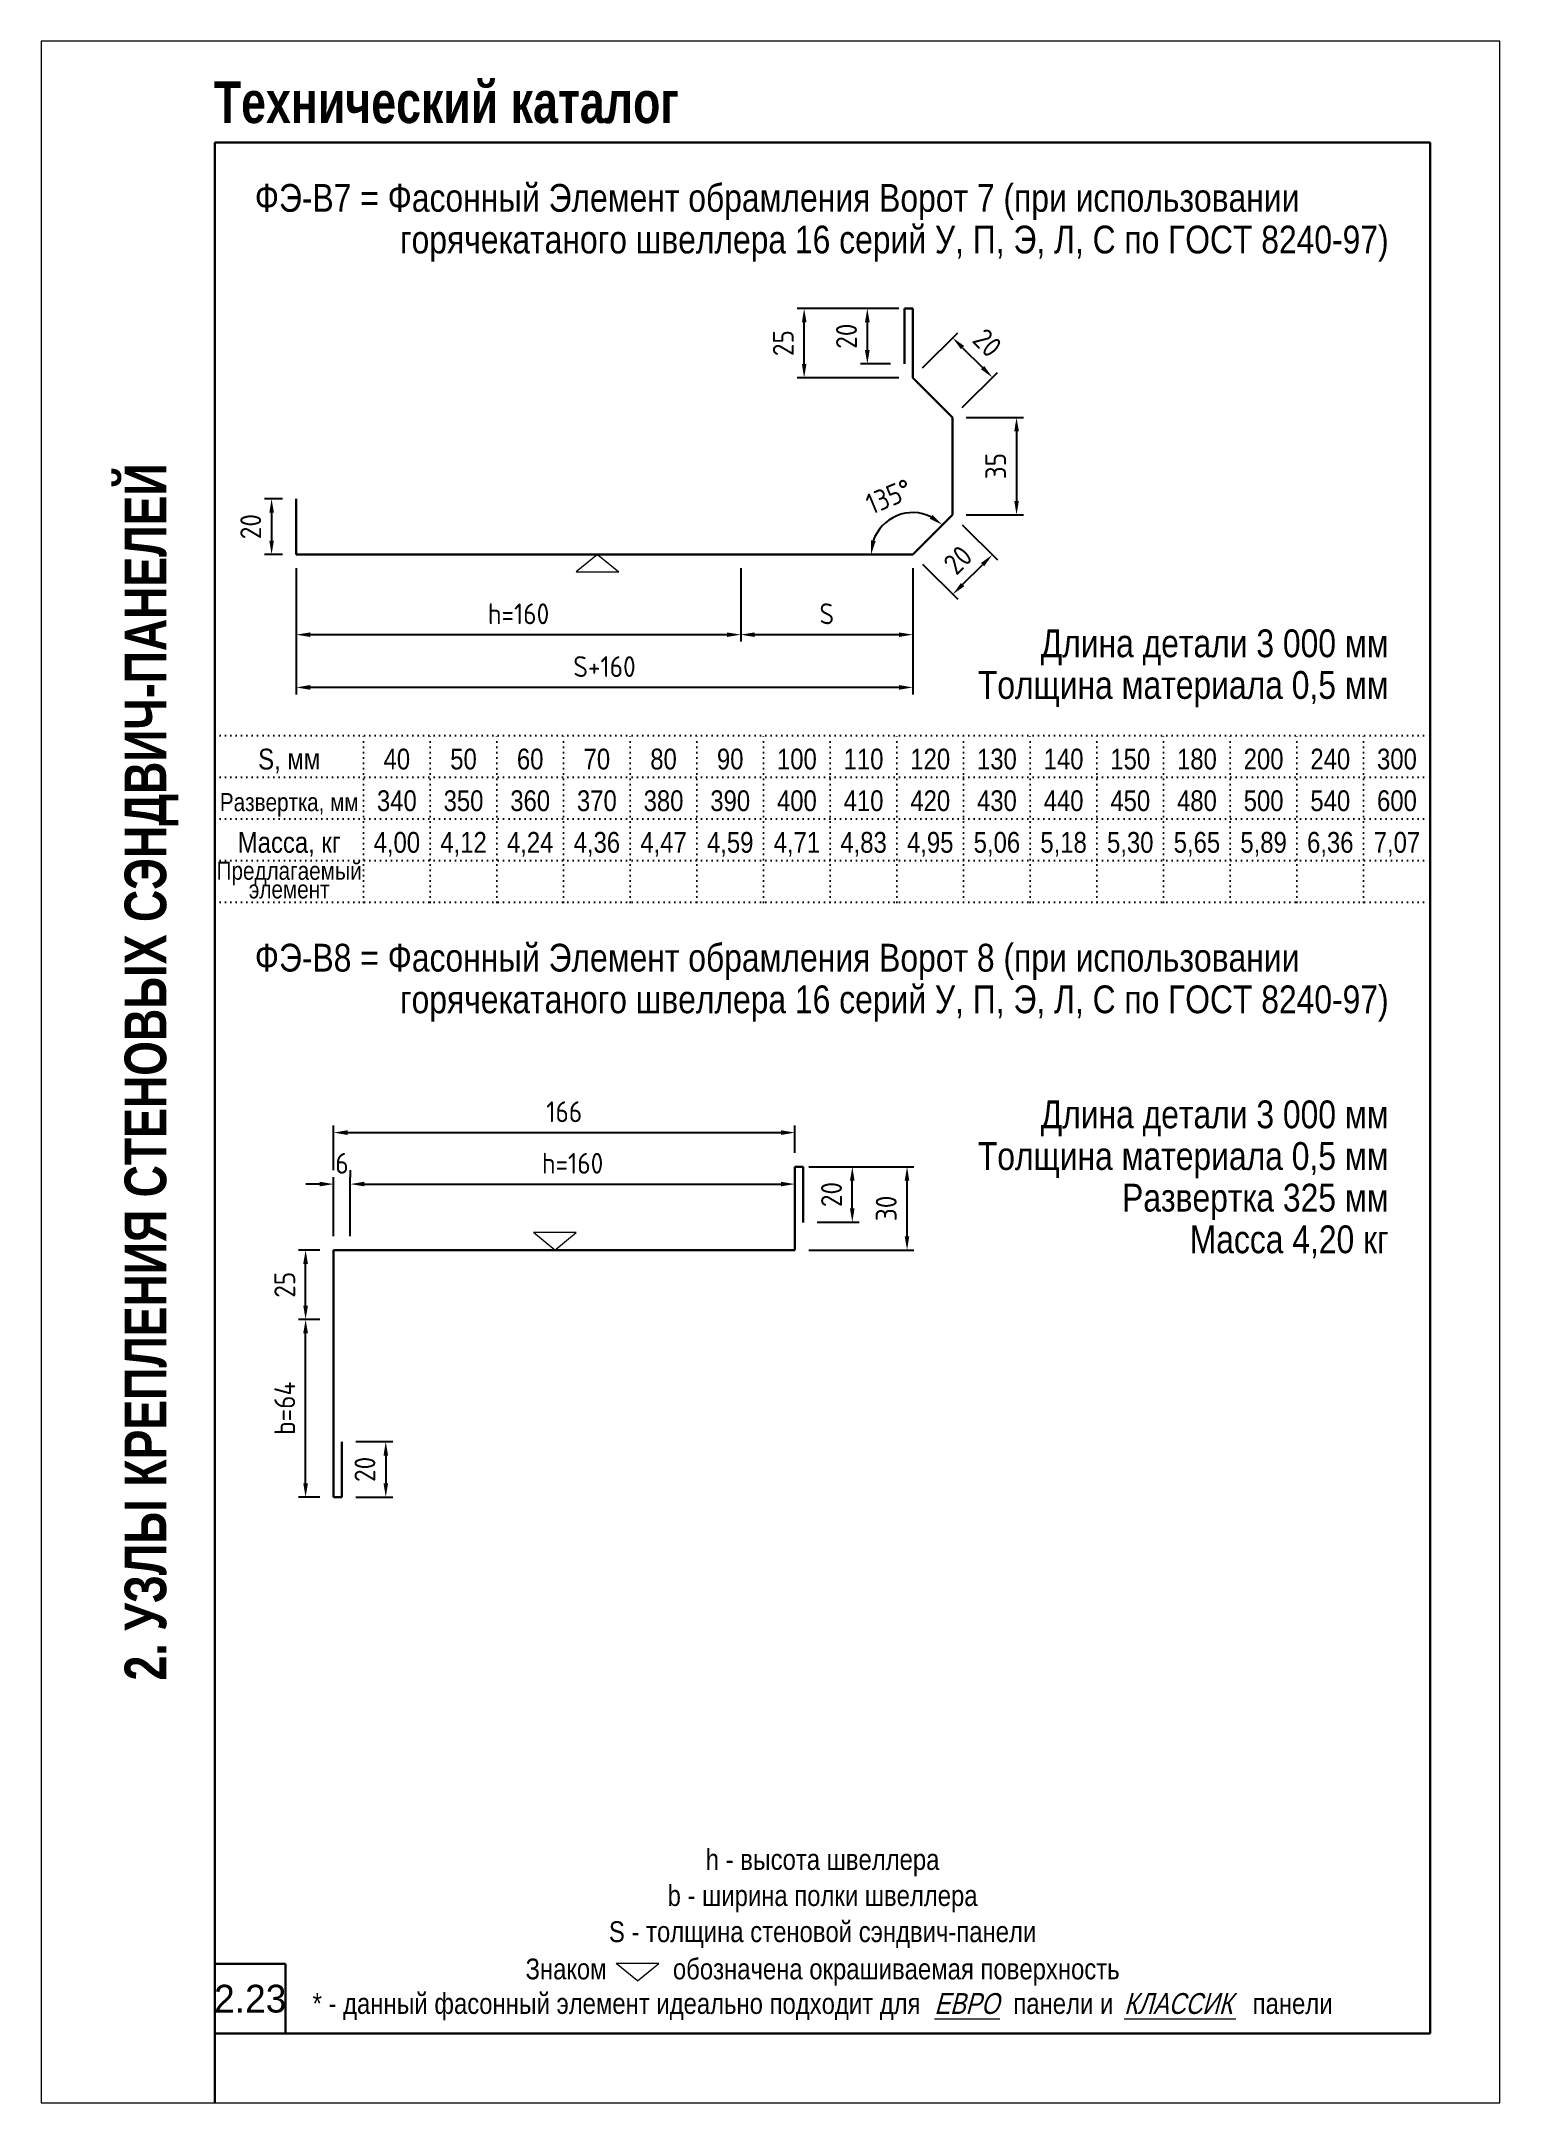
# Model space of a CAD drawing. Extents: x 5821 to 16321, y -13531 to 5774.
# Drawn here: x 7921 to 8971, y -166 to 1319 of the extents above; entities that cross this region are included whole.
import ezdxf
from ezdxf.enums import TextEntityAlignment as Align

# ---------------------------------------------------------------- set-up
doc = ezdxf.new("R2010")
doc.units = 0
doc.header["$LTSCALE"] = 3
doc.linetypes.add('DOT2', pattern=[0.125, 0, -0.125])
doc.layers.get('0').update_dxf_attribs({"linetype": 'CONTINUOUS', "lineweight": 30})
doc.layers.get('DEFPOINTS').update_dxf_attribs({"linetype": 'CONTINUOUS'})
for name, color, linetype, lineweight in [('Logo', 1, 'CONTINUOUS', 9), ('new_fill', 8, 'CONTINUOUS', 13), ('RAZMER', 7, 'CONTINUOUS', 9), ('Нащельники', 1, 'CONTINUOUS', 30)]:
    doc.layers.add(name, color=color, linetype=linetype, lineweight=lineweight)
doc.layers.add('Punktir', color=7, linetype='CONTINUOUS')
doc.styles.add('LOGO', font='HATTEN.TTF')
doc.styles.add('ROMANS', font='romans.shx', dxfattribs={"width": 0.85})
doc.styles.add('style1', font='ARIALN.TTF')
doc.styles.add('style2', font='impact.TTF')
doc.styles.add('курсив', font='ARIAL.TTF', dxfattribs={"width": 0.8, "oblique": 15})
doc.dimstyles.new('2.5', dxfattribs={"dimscale": 5, "dimtxt": 3, "dimasz": 2, "dimexe": 1, "dimexo": 2, "dimgap": 0, "dimtad": 0, "dimdec": 0, "dimlfac": 0.5, "dimzin": 9, "dimdsep": 46, "dimtxsty": 'ROMANS', "dimcen": -3, "dimdle": 1, "dimclrd": 256, "dimclre": 256, "dimclrt": 256, "dimadec": 0, "dimazin": 0, "dimtfac": 1, "dimtdec": 0, "dimtofl": 0, "dimtmove": 2, "dimatfit": 3, "dimfxl": 0, "dimtvp": 1, "dimtolj": 1, "dimtzin": 9, "dimarcsym": 0})

msp = doc.modelspace()

# ---------------------------------------------------------------- texts
at = {"style": 'style1'}
for s, p in [('ФЭ-В7 = Фасонный Элемент обрамления Ворот 7 (при использовании', (8074.85, 1195.91)), ('ФЭ-В8 = Фасонный Элемент обрамления Ворот 8 (при использовании', (8074.85, 648.6))]:
    msp.add_text(s, height=20, dxfattribs=at).set_placement(p)
for s, p in [('горячекатаного швеллера 16 серий У, П, Э, Л, С по ГОСТ 8240-97)', (8891.09, 1165.91)), ('Длина детали 3 000 мм', (8891.09, 875.07)), ('Толщина материала 0,5 мм', (8891.09, 845.06)), ('горячекатаного швеллера 16 серий У, П, Э, Л, С по ГОСТ 8240-97)', (8891.09, 618.6)), ('Длина детали 3 000 мм', (8891.09, 535.75)), ('Толщина материала 0,5 мм', (8891.09, 505.73)), ('Развертка 325 мм', (8891.09, 475.73)), ('Масса 4,20 кг', (8891.09, 445.73))]:
    msp.add_text(s, height=20, dxfattribs=at).set_placement(p, align=Align.RIGHT)
for s, height, p in [('S, мм', 15, (8099.59, 794.17)), ('40', 15, (8177.09, 794.17)), ('50', 15, (8225.09, 794.17)), ('60', 15, (8273.09, 794.17)), ('70', 15, (8321.09, 794.17)), ('80', 15, (8369.09, 794.17)), ('90', 15, (8417.09, 794.17)), ('100', 15, (8465.09, 794.17)), ('110', 15, (8513.09, 794.17)), ('120', 15, (8561.09, 794.17)), ('130', 15, (8609.09, 794.17)), ('140', 15, (8657.09, 794.17)), ('150', 15, (8705.09, 794.17)), ('180', 15, (8753.09, 794.17)), ('200', 15, (8801.09, 794.17)), ('240', 15, (8849.09, 794.17)), ('300', 15, (8897.09, 794.17)), ('Развертка, мм', 13, (8099.59, 764.17)), ('340', 15, (8177.09, 764.17)), ('350', 15, (8225.09, 764.17)), ('360', 15, (8273.09, 764.17)), ('370', 15, (8321.09, 764.17)), ('380', 15, (8369.09, 764.17)), ('390', 15, (8417.09, 764.17)), ('400', 15, (8465.09, 764.17)), ('410', 15, (8513.09, 764.17)), ('420', 15, (8561.09, 764.17)), ('430', 15, (8609.09, 764.17)), ('440', 15, (8657.09, 764.17)), ('450', 15, (8705.09, 764.17)), ('480', 15, (8753.09, 764.17)), ('500', 15, (8801.09, 764.17)), ('540', 15, (8849.09, 764.17)), ('600', 15, (8897.09, 764.17)), ('Масса, кг', 15, (8099.59, 734.17)), ('4,00', 15, (8177.09, 734.17)), ('4,12', 15, (8225.09, 734.17)), ('4,24', 15, (8273.09, 734.17)), ('4,36', 15, (8321.09, 734.17)), ('4,47', 15, (8369.09, 734.17)), ('4,59', 15, (8417.09, 734.17)), ('4,71', 15, (8465.09, 734.17)), ('4,83', 15, (8513.09, 734.17)), ('4,95', 15, (8561.09, 734.17)), ('5,06', 15, (8609.09, 734.17)), ('5,18', 15, (8657.09, 734.17)), ('5,30', 15, (8705.09, 734.17)), ('5,65', 15, (8753.09, 734.17)), ('5,89', 15, (8801.09, 734.17)), ('6,36', 15, (8849.09, 734.17)), ('7,07', 15, (8897.09, 734.17)), ('Предлагаемый', 13, (8099.59, 714.73)), ('элемент', 13, (8099.59, 701.32)), ('h - высота швеллера', 15, (8483.59, 1.5)), ('b - ширина полки швеллера', 15, (8483.59, -24.5)), ('S - толщина стеновой сэндвич-панели', 15, (8483.59, -50.5)), ('Знаком          обозначена окрашиваемая поверхность', 15, (8483.59, -77.33)), ('* - данный фасонный элемент идеально подходит для              панели и                     панели', 15, (8483.59, -102.24))]:
    msp.add_text(s, height=height, dxfattribs=at).set_placement(p, align=Align.CENTER)
at = {"color": 1, "style": 'курсив', "oblique": 15, "width": 0.8}
for s, p in [('ЕВРО', (8587.41, -102.24)), ('КЛАССИК', (8739.7, -102.24))]:
    msp.add_text(s, height=15, dxfattribs=at).set_placement(p, align=Align.CENTER)
at = {"layer": 'new_fill', "style": 'style2'}
msp.add_text('Технический каталог', height=30, dxfattribs=at).set_placement((8045.3, 1259.81))
msp.add_text('2. УЗЛЫ КРЕПЛЕНИЯ СТЕНОВЫХ СЭНДВИЧ-ПАНЕЛЕЙ', height=30, rotation=90, dxfattribs=at).set_placement((8011.09, 576.26), align=Align.CENTER)
at = {"layer": 'new_fill', "style": 'LOGO'}
msp.add_text('2.23', height=20, dxfattribs=at).set_placement((8071.55, -91.24), align=Align.MIDDLE_CENTER)

# ---------------------------------------------------------------- blocks, each defined once
blk = doc.blocks.new('*D616')
at = {"layer": 'DEFPOINTS', "color": 0, "transparency": 16777216}
for p in [(8137.6, 310), (8137.6, 270), (8169.1, 270)]:
    blk.add_point(p, dxfattribs=at)
at = {"layer": 'RAZMER', "lineweight": -2, "transparency": 16777216}
for p, q in [((8147.6, 310), (8174.1, 310)), ((8169.1, 300), (8169.1, 280)), ((8147.6, 270), (8174.1, 270))]:
    blk.add_line(p, q, dxfattribs=at)
at = {"layer": 'RAZMER', "transparency": 16777216}
for points in [[(8167.5, 300), (8170.8, 300), (8169.1, 310)], [(8167.5, 280), (8170.8, 280), (8169.1, 270)]]:
    blk.add_solid(points, dxfattribs=at)
at = {"layer": 'RAZMER', "transparency": 16777216, "insert": (8154.1, 290), "char_height": 15, "attachment_point": 5, "rotation": 90, "style": 'ROMANS'}
blk.add_mtext('\\A1;20', dxfattribs=at)
blk = doc.blocks.new('*D617')
at = {"layer": 'DEFPOINTS', "color": 0, "transparency": 16777216}
for p in [(8111.4, 398), (8131.6, 398), (8131.6, 270)]:
    blk.add_point(p, dxfattribs=at)
at = {"layer": 'RAZMER', "lineweight": -2, "transparency": 16777216}
for p, q in [((8121.6, 398), (8106.4, 398)), ((8111.4, 280), (8111.4, 388)), ((8121.6, 270), (8106.4, 270))]:
    blk.add_line(p, q, dxfattribs=at)
at = {"layer": 'RAZMER', "transparency": 16777216}
for points in [[(8109.7, 388), (8113.1, 388), (8111.4, 398)], [(8109.7, 280), (8113.1, 280), (8111.4, 270)]]:
    blk.add_solid(points, dxfattribs=at)
at = {"layer": 'RAZMER', "transparency": 16777216, "insert": (8096.4, 334), "char_height": 15, "attachment_point": 5, "rotation": 90, "style": 'ROMANS'}
blk.add_mtext('\\A1;b=64', dxfattribs=at)
blk = doc.blocks.new('*D618')
at = {"layer": 'DEFPOINTS', "color": 0, "transparency": 16777216}
for p in [(8111.4, 448), (8131.6, 448), (8121.6, 398)]:
    blk.add_point(p, dxfattribs=at)
at = {"layer": 'RAZMER', "lineweight": -2, "transparency": 16777216}
for p, q in [((8121.6, 448), (8106.4, 448)), ((8111.4, 408), (8111.4, 438)), ((8111.6, 398), (8106.4, 398))]:
    blk.add_line(p, q, dxfattribs=at)
at = {"layer": 'RAZMER', "transparency": 16777216}
for points in [[(8109.7, 438), (8113.1, 438), (8111.4, 448)], [(8109.7, 408), (8113.1, 408), (8111.4, 398)]]:
    blk.add_solid(points, dxfattribs=at)
at = {"layer": 'RAZMER', "transparency": 16777216, "insert": (8096.4, 423), "char_height": 15, "attachment_point": 5, "rotation": 90, "style": 'ROMANS'}
blk.add_mtext('\\A1;25', dxfattribs=at)
blk = doc.blocks.new('*D619')
at = {"layer": 'DEFPOINTS', "color": 0, "transparency": 16777216}
for p in [(8463.6, 495.5), (8463.6, 478), (8143.6, 448)]:
    blk.add_point(p, dxfattribs=at)
at = {"layer": 'RAZMER', "lineweight": -2, "transparency": 16777216}
for p, q in [((8143.6, 458), (8143.6, 500.5)), ((8153.6, 495.5), (8453.6, 495.5)), ((8463.6, 488), (8463.6, 500.5))]:
    blk.add_line(p, q, dxfattribs=at)
at = {"layer": 'RAZMER', "transparency": 16777216}
for points in [[(8153.6, 497.2), (8153.6, 493.9), (8143.6, 495.5)], [(8453.6, 497.2), (8453.6, 493.9), (8463.6, 495.5)]]:
    blk.add_solid(points, dxfattribs=at)
at = {"layer": 'RAZMER', "transparency": 16777216, "insert": (8303.6, 510.5), "char_height": 15, "attachment_point": 5, "style": 'ROMANS'}
blk.add_mtext('\\A1;h=160', dxfattribs=at)
blk = doc.blocks.new('*D620')
at = {"layer": 'DEFPOINTS', "color": 0, "transparency": 16777216}
for p in [(8463.6, 508), (8544.4, 508), (8463.6, 448)]:
    blk.add_point(p, dxfattribs=at)
at = {"layer": 'RAZMER', "lineweight": -2, "transparency": 16777216}
for p, q in [((8473.6, 508), (8549.4, 508)), ((8544.4, 458), (8544.4, 498)), ((8473.6, 448), (8549.4, 448))]:
    blk.add_line(p, q, dxfattribs=at)
at = {"layer": 'RAZMER', "transparency": 16777216}
for points in [[(8542.7, 498), (8546, 498), (8544.4, 508)], [(8542.7, 458), (8546, 458), (8544.4, 448)]]:
    blk.add_solid(points, dxfattribs=at)
at = {"layer": 'RAZMER', "transparency": 16777216, "insert": (8529.4, 478), "char_height": 15, "attachment_point": 5, "rotation": 90, "style": 'ROMANS'}
blk.add_mtext('\\A1;30', dxfattribs=at)
blk = doc.blocks.new('*D621')
at = {"layer": 'DEFPOINTS', "color": 0, "transparency": 16777216}
for p in [(8469.6, 508), (8505, 508), (8469.6, 468)]:
    blk.add_point(p, dxfattribs=at)
at = {"layer": 'RAZMER', "lineweight": -2, "transparency": 16777216}
for p, q in [((8479.6, 508), (8510, 508)), ((8505, 478), (8505, 498)), ((8479.6, 468), (8510, 468))]:
    blk.add_line(p, q, dxfattribs=at)
at = {"layer": 'RAZMER', "transparency": 16777216}
for points in [[(8503.3, 498), (8506.6, 498), (8505, 508)], [(8503.3, 478), (8506.6, 478), (8505, 468)]]:
    blk.add_solid(points, dxfattribs=at)
at = {"layer": 'RAZMER', "transparency": 16777216, "insert": (8490, 488), "char_height": 15, "attachment_point": 5, "rotation": 90, "style": 'ROMANS'}
blk.add_mtext('\\A1;20', dxfattribs=at)
blk = doc.blocks.new('*D622')
at = {"layer": 'DEFPOINTS', "color": 0, "transparency": 16777216}
for p in [(8143.6, 495.5), (8143.6, 495.5), (8131.6, 448)]:
    blk.add_point(p, dxfattribs=at)
at = {"layer": 'RAZMER', "lineweight": -2, "transparency": 16777216}
for p, q in [((8143.6, 505.5), (8143.6, 500.5)), ((8121.6, 495.5), (8111.6, 495.5)), ((8131.6, 458), (8131.6, 500.5)), ((8153.6, 495.5), (8163.6, 495.5))]:
    blk.add_line(p, q, dxfattribs=at)
at = {"layer": 'RAZMER', "transparency": 16777216}
for points in [[(8121.6, 497.2), (8121.6, 493.9), (8131.6, 495.5)], [(8153.6, 497.2), (8153.6, 493.9), (8143.6, 495.5)]]:
    blk.add_solid(points, dxfattribs=at)
at = {"layer": 'RAZMER', "transparency": 16777216, "insert": (8137.6, 510.5), "char_height": 15, "attachment_point": 5, "style": 'ROMANS'}
blk.add_mtext('\\A1;6', dxfattribs=at)
blk = doc.blocks.new('*D623')
at = {"layer": 'DEFPOINTS', "color": 0, "transparency": 16777216}
for p in [(8463.6, 532.6), (8463.6, 508), (8131.6, 495.5)]:
    blk.add_point(p, dxfattribs=at)
at = {"layer": 'RAZMER', "lineweight": -2, "transparency": 16777216}
for p, q in [((8131.6, 505.5), (8131.6, 537.6)), ((8463.6, 518), (8463.6, 537.6)), ((8141.6, 532.6), (8453.6, 532.6))]:
    blk.add_line(p, q, dxfattribs=at)
at = {"layer": 'RAZMER', "transparency": 16777216}
for points in [[(8141.6, 534.3), (8141.6, 530.9), (8131.6, 532.6)], [(8453.6, 534.3), (8453.6, 530.9), (8463.6, 532.6)]]:
    blk.add_solid(points, dxfattribs=at)
at = {"layer": 'RAZMER', "transparency": 16777216, "insert": (8297.6, 547.6), "char_height": 15, "attachment_point": 5, "style": 'ROMANS'}
blk.add_mtext('\\A1;166', dxfattribs=at)
blk = doc.blocks.new('*D624')
at = {"layer": 'DEFPOINTS', "color": 0, "transparency": 16777216}
for p in [(8104.7, 989.1), (8086.9, 949.1), (8104.7, 949.1)]:
    blk.add_point(p, dxfattribs=at)
at = {"layer": 'RAZMER', "lineweight": -2, "transparency": 16777216}
for p, q in [((8094.7, 989.1), (8081.9, 989.1)), ((8086.9, 979.1), (8086.9, 959.1)), ((8094.7, 949.1), (8081.9, 949.1))]:
    blk.add_line(p, q, dxfattribs=at)
at = {"layer": 'RAZMER', "transparency": 16777216}
for points in [[(8085.3, 979.1), (8088.6, 979.1), (8086.9, 989.1)], [(8085.3, 959.1), (8088.6, 959.1), (8086.9, 949.1)]]:
    blk.add_solid(points, dxfattribs=at)
at = {"layer": 'RAZMER', "transparency": 16777216, "insert": (8071.9, 969.1), "char_height": 15, "attachment_point": 5, "rotation": 90, "style": 'ROMANS'}
blk.add_mtext('\\A1;20', dxfattribs=at)
blk = doc.blocks.new('*D630')
at = {"layer": 'DEFPOINTS', "color": 0, "transparency": 16777216}
for p in [(8104.7, 949.1), (8424.7, 949.1), (8424.7, 891.3)]:
    blk.add_point(p, dxfattribs=at)
at = {"layer": 'RAZMER', "lineweight": -2, "transparency": 16777216}
for p, q in [((8104.7, 939.1), (8104.7, 886.3)), ((8424.7, 939.1), (8424.7, 886.3)), ((8114.7, 891.3), (8414.7, 891.3))]:
    blk.add_line(p, q, dxfattribs=at)
at = {"layer": 'RAZMER', "transparency": 16777216}
for points in [[(8114.7, 892.9), (8114.7, 889.6), (8104.7, 891.3)], [(8414.7, 892.9), (8414.7, 889.6), (8424.7, 891.3)]]:
    blk.add_solid(points, dxfattribs=at)
at = {"layer": 'RAZMER', "transparency": 16777216, "insert": (8264.7, 906.3), "char_height": 15, "attachment_point": 5, "style": 'ROMANS'}
blk.add_mtext('\\A1;h=160', dxfattribs=at)
blk = doc.blocks.new('*D625')
at = {"layer": 'DEFPOINTS', "color": 0, "transparency": 16777216}
for p in [(8577, 977.6), (8548.5, 949.1), (8605.8, 948.8)]:
    blk.add_point(p, dxfattribs=at)
at = {"layer": 'RAZMER', "lineweight": -2, "transparency": 16777216}
for p, q in [((8584.1, 970.5), (8609.4, 945.2)), ((8555.6, 942), (8580.9, 916.8)), ((8584.4, 927.4), (8598.7, 941.7))]:
    blk.add_line(p, q, dxfattribs=at)
at = {"layer": 'RAZMER', "transparency": 16777216}
for points in [[(8597.6, 942.9), (8599.9, 940.5), (8605.8, 948.8)], [(8583.2, 928.5), (8585.6, 926.2), (8577.3, 920.3)]]:
    blk.add_solid(points, dxfattribs=at)
at = {"layer": 'RAZMER', "transparency": 16777216, "insert": (8581, 945.1), "char_height": 15, "attachment_point": 5, "rotation": 44.9864, "style": 'ROMANS'}
blk.add_mtext('\\A1;20', dxfattribs=at)
blk = doc.blocks.new('*D626')
at = {"layer": 'DEFPOINTS', "color": 0, "transparency": 16777216}
for p in [(8577, 1047.8), (8577, 977.6), (8623.2, 977.6)]:
    blk.add_point(p, dxfattribs=at)
at = {"layer": 'RAZMER', "lineweight": -2, "transparency": 16777216}
for p, q in [((8587, 1047.8), (8628.2, 1047.8)), ((8623.2, 1037.8), (8623.2, 987.6)), ((8587, 977.6), (8628.2, 977.6))]:
    blk.add_line(p, q, dxfattribs=at)
at = {"layer": 'RAZMER', "transparency": 16777216}
for points in [[(8621.6, 1037.8), (8624.9, 1037.8), (8623.2, 1047.8)], [(8621.6, 987.6), (8624.9, 987.6), (8623.2, 977.6)]]:
    blk.add_solid(points, dxfattribs=at)
at = {"layer": 'RAZMER', "transparency": 16777216, "insert": (8608.2, 1012.7), "char_height": 15, "attachment_point": 5, "rotation": 90, "style": 'ROMANS'}
blk.add_mtext('\\A1;35', dxfattribs=at)
blk = doc.blocks.new('*D627')
at = {"layer": 'DEFPOINTS', "color": 0, "transparency": 16777216}
for p in [(8542.5, 1126.3), (8515.8, 1086.3), (8542.5, 1086.3)]:
    blk.add_point(p, dxfattribs=at)
at = {"layer": 'RAZMER', "lineweight": -2, "transparency": 16777216}
for p, q in [((8532.5, 1126.3), (8510.8, 1126.3)), ((8515.8, 1116.3), (8515.8, 1096.3)), ((8532.5, 1086.3), (8510.8, 1086.3))]:
    blk.add_line(p, q, dxfattribs=at)
at = {"layer": 'RAZMER', "transparency": 16777216}
for points in [[(8514.1, 1116.3), (8517.5, 1116.3), (8515.8, 1126.3)], [(8514.1, 1096.3), (8517.5, 1096.3), (8515.8, 1086.3)]]:
    blk.add_solid(points, dxfattribs=at)
at = {"layer": 'RAZMER', "transparency": 16777216, "insert": (8500.8, 1106.3), "char_height": 15, "attachment_point": 5, "rotation": 90, "style": 'ROMANS'}
blk.add_mtext('\\A1;20', dxfattribs=at)
blk = doc.blocks.new('*D628')
at = {"layer": 'DEFPOINTS', "color": 0, "transparency": 16777216}
for p in [(8424.7, 949.1), (8548.5, 949.1), (8548.5, 891.3)]:
    blk.add_point(p, dxfattribs=at)
at = {"layer": 'RAZMER', "lineweight": -2, "transparency": 16777216}
for p, q in [((8424.7, 939.1), (8424.7, 886.3)), ((8548.5, 939.1), (8548.5, 886.3)), ((8434.7, 891.3), (8538.5, 891.3))]:
    blk.add_line(p, q, dxfattribs=at)
at = {"layer": 'RAZMER', "transparency": 16777216}
for points in [[(8434.7, 892.9), (8434.7, 889.6), (8424.7, 891.3)], [(8538.5, 892.9), (8538.5, 889.6), (8548.5, 891.3)]]:
    blk.add_solid(points, dxfattribs=at)
at = {"layer": 'RAZMER', "transparency": 16777216, "insert": (8486.6, 906.3), "char_height": 15, "attachment_point": 5, "style": 'ROMANS'}
blk.add_mtext('\\A1;S', dxfattribs=at)
blk = doc.blocks.new('*D631')
at = {"layer": 'DEFPOINTS', "color": 0, "transparency": 16777216}
for p in [(8104.7, 949.1), (8548.5, 949.1), (8104.7, 853.3)]:
    blk.add_point(p, dxfattribs=at)
at = {"layer": 'RAZMER', "lineweight": -2, "transparency": 16777216}
for p, q in [((8104.7, 939.1), (8104.7, 848.3)), ((8548.5, 939.1), (8548.5, 848.3)), ((8538.5, 853.3), (8114.7, 853.3))]:
    blk.add_line(p, q, dxfattribs=at)
at = {"layer": 'RAZMER', "transparency": 16777216}
for points in [[(8114.7, 855), (8114.7, 851.6), (8104.7, 853.3)], [(8538.5, 855), (8538.5, 851.6), (8548.5, 853.3)]]:
    blk.add_solid(points, dxfattribs=at)
at = {"layer": 'RAZMER', "transparency": 16777216, "insert": (8326.6, 868.3), "char_height": 15, "attachment_point": 5, "style": 'ROMANS'}
blk.add_mtext('\\A1;S+160', dxfattribs=at)
blk = doc.blocks.new('*D629')
at = {"layer": 'DEFPOINTS', "color": 0, "transparency": 16777216}
for p in [(8548.5, 1076.3), (8605.8, 1076.6), (8577, 1047.8)]:
    blk.add_point(p, dxfattribs=at)
at = {"layer": 'RAZMER', "lineweight": -2, "transparency": 16777216}
for p, q in [((8555.6, 1083.4), (8580.9, 1108.6)), ((8584.4, 1098), (8598.7, 1083.7)), ((8584.1, 1054.9), (8609.4, 1080.2))]:
    blk.add_line(p, q, dxfattribs=at)
at = {"layer": 'RAZMER', "transparency": 16777216}
for points in [[(8585.6, 1099.2), (8583.2, 1096.9), (8577.3, 1105.1)], [(8599.9, 1084.9), (8597.6, 1082.5), (8605.8, 1076.6)]]:
    blk.add_solid(points, dxfattribs=at)
at = {"layer": 'RAZMER', "transparency": 16777216, "insert": (8602.2, 1101.5), "char_height": 15, "attachment_point": 5, "rotation": 315.0136, "style": 'ROMANS'}
blk.add_mtext('\\A1;20', dxfattribs=at)
blk = doc.blocks.new('*D632')
at = {"layer": 'DEFPOINTS', "color": 0, "transparency": 16777216}
for p in [(8470.3, 1126.3), (8548.5, 1126.3), (8548.5, 1076.3)]:
    blk.add_point(p, dxfattribs=at)
at = {"layer": 'RAZMER', "lineweight": -2, "transparency": 16777216}
for p, q in [((8538.5, 1126.3), (8465.3, 1126.3)), ((8470.3, 1086.3), (8470.3, 1116.3)), ((8538.5, 1076.3), (8465.3, 1076.3))]:
    blk.add_line(p, q, dxfattribs=at)
at = {"layer": 'RAZMER', "transparency": 16777216}
for points in [[(8468.7, 1116.3), (8472, 1116.3), (8470.3, 1126.3)], [(8468.7, 1086.3), (8472, 1086.3), (8470.3, 1076.3)]]:
    blk.add_solid(points, dxfattribs=at)
at = {"layer": 'RAZMER', "transparency": 16777216, "insert": (8455.3, 1101.3), "char_height": 15, "attachment_point": 5, "rotation": 90, "style": 'ROMANS'}
blk.add_mtext('\\A1;25', dxfattribs=at)
blk = doc.blocks.new('*D633')
at = {"layer": 'DEFPOINTS', "color": 0, "transparency": 16777216}
for p in [(8548.5, 979.2), (8577, 977.6), (8104.7, 949.1), (8548.5, 949.1), (8548.5, 949.1)]:
    blk.add_point(p, dxfattribs=at)
at = {"layer": 'RAZMER', "lineweight": -2, "transparency": 16777216}
blk.add_arc((8548.5, 949.1), 30.1, 64.1211, 160.8653, dxfattribs=at)
at = {"layer": 'RAZMER', "transparency": 16777216}
for points in [[(8562.6, 977.5), (8560.7, 974.8), (8569.8, 970.4)], [(8521.8, 958.7), (8518.5, 959.2), (8518.5, 949.1)]]:
    blk.add_solid(points, dxfattribs=at)
at = {"layer": 'RAZMER', "transparency": 16777216, "insert": (8531.3, 990.8), "char_height": 15, "attachment_point": 5, "rotation": 22.4932, "style": 'ROMANS'}
blk.add_mtext('\\A1;135°', dxfattribs=at)

# ---------------------------------------------------------------- dimensions: what is measured, and where the dimension line sits
at = {"layer": 'RAZMER'}
for base, p1, p2, angle, picture, middle in [((8470.33, 1126.29), (8548.54, 1076.29), (8548.54, 1126.29), 90, '*D632', (8455.33, 1101.29)), ((8515.81, 1086.29), (8542.54, 1126.29), (8542.54, 1086.29), 90, '*D627', (8500.81, 1106.29)), ((8623.24, 977.6), (8577.01, 1047.82), (8577.01, 977.6), 90, '*D626', (8608.24, 1012.71)), ((8086.95, 949.1), (8104.67, 989.1), (8104.67, 949.1), 90, '*D624', (8071.95, 969.1)), ((8463.6, 532.6), (8131.6, 495.53), (8463.6, 507.96), 180, '*D623', (8297.6, 547.6)), ((8143.6, 495.53), (8131.6, 447.96), (8143.6, 495.53), 180, '*D622', (8137.6, 510.53)), ((8544.36, 507.96), (8463.6, 447.96), (8463.6, 507.96), 90, '*D620', (8529.36, 477.96)), ((8504.97, 507.96), (8469.6, 467.96), (8469.6, 507.96), 90, '*D621', (8489.97, 487.96)), ((8111.39, 447.96), (8121.6, 397.96), (8131.6, 447.96), 90, '*D618', (8096.39, 422.96)), ((8169.14, 269.96), (8137.6, 309.96), (8137.6, 269.96), 90, '*D616', (8154.14, 289.96))]:
    dim = msp.add_linear_dim(base=base, p1=p1, p2=p2, angle=angle, dimstyle='2.5', dxfattribs=at)
    dim.commit()
    dim.dimension.update_dxf_attribs({"geometry": picture, "text_midpoint": middle})
for p1, p2, distance, picture, middle in [((8548.54, 1076.29), (8577.03, 1047.82), 40.73, '*D629', (8602.18, 1101.47)), ((8548.54, 949.1), (8577.03, 977.58), -40.73, '*D625', (8580.97, 945.14))]:
    dim = msp.add_aligned_dim(p1=p1, p2=p2, distance=distance, dimstyle='2.5', dxfattribs=at)
    dim.commit()
    dim.dimension.update_dxf_attribs({"geometry": picture, "text_midpoint": middle})
dim = msp.add_angular_dim_2l(base=(8548.54, 979.19), line1=((8548.54, 949.1), (8104.67, 949.1)), line2=((8548.54, 949.1), (8577.03, 977.58)), dimstyle='2.5', dxfattribs=at)
dim.commit()
dim.dimension.update_dxf_attribs({"geometry": '*D633', "text_midpoint": (8531.29, 990.76)})
for base, p1, p2, text, picture, middle in [((8424.67, 891.28), (8104.67, 949.1), (8424.67, 949.1), 'h=<>', '*D630', (8264.67, 906.28)), ((8104.67, 853.31), (8548.54, 949.1), (8104.67, 949.1), 'S+160', '*D631', (8326.61, 868.31))]:
    dim = msp.add_linear_dim(base=base, p1=p1, p2=p2, text=text, dimstyle='2.5', override={"dimlfac": 0.5, "dimtxsty": 'ROMANS', "dimsah": 1, "dimtolj": 1}, dxfattribs=at)
    dim.commit()
    dim.dimension.update_dxf_attribs({"geometry": picture, "text_midpoint": middle})
dim = msp.add_linear_dim(base=(8548.54, 891.28), p1=(8424.67, 949.1), p2=(8548.54, 949.1), text='S', dimstyle='2.5', dxfattribs=at)
dim.commit()
dim.dimension.update_dxf_attribs({"geometry": '*D628', "text_midpoint": (8486.61, 906.28)})
for base, p1, p2, angle, text, picture, middle in [((8463.6, 495.53), (8143.6, 447.96), (8463.6, 477.96), 180, 'h=<>', '*D619', (8303.6, 510.53)), ((8111.39, 397.96), (8131.6, 269.96), (8131.6, 397.96), 90, 'b=<>', '*D617', (8096.39, 333.96))]:
    dim = msp.add_linear_dim(base=base, p1=p1, p2=p2, angle=angle, text=text, dimstyle='2.5', dxfattribs=at)
    dim.commit()
    dim.dimension.update_dxf_attribs({"geometry": picture, "text_midpoint": middle})

# ---------------------------------------------------------------- linework, layer by layer
at = {"color": 1}
for p, q in [((8046.09, 1245.91), (8046.09, -166.24)), ((8046.09, 1245.91), (8921.09, 1245.91)), ((8921.09, 1245.91), (8921.09, -116.24)), ((8046.09, -66.24), (8097.01, -66.24)), ((8097.01, -66.24), (8097.01, -116.24)), ((8921.09, -116.24), (8046.09, -116.24))]:
    msp.add_line(p, q, dxfattribs=at)
at = {"layer": 'Logo'}
for p, q in [((8564.07, -105.81), (8611.31, -105.81)), ((8700.69, -105.81), (8781.14, -105.81))]:
    msp.add_line(p, q, dxfattribs=at)
at = {"layer": 'Punktir', "linetype": 'DOT2', "ltscale": 10}
for p, q in [((8046.09, 818.6), (8921.09, 818.6)), ((8153.09, 698.6), (8153.09, 818.6)), ((8201.09, 698.6), (8201.09, 818.6)), ((8249.09, 698.6), (8249.09, 818.6)), ((8297.09, 698.6), (8297.09, 818.6)), ((8345.09, 698.6), (8345.09, 818.6)), ((8393.09, 698.6), (8393.09, 818.6)), ((8441.09, 698.6), (8441.09, 818.6)), ((8489.09, 698.6), (8489.09, 818.6)), ((8537.09, 698.6), (8537.09, 818.6)), ((8585.09, 698.6), (8585.09, 818.6)), ((8633.09, 698.6), (8633.09, 818.6)), ((8681.09, 698.6), (8681.09, 818.6)), ((8729.09, 698.6), (8729.09, 818.6)), ((8777.09, 698.6), (8777.09, 818.6)), ((8825.09, 698.6), (8825.09, 818.6)), ((8873.09, 698.6), (8873.09, 818.6)), ((8046.09, 788.6), (8921.09, 788.6)), ((8046.09, 758.6), (8921.09, 758.6)), ((8046.09, 728.6), (8921.09, 728.6)), ((8046.09, 698.6), (8921.09, 698.6)), ((8046.09, 698.6), (8921.09, 698.6))]:
    msp.add_line(p, q, dxfattribs=at)
at = {"layer": 'RAZMER'}
for p, q in [((7921.09, 1318.76), (7921.09, -166.24)), ((7921.09, 1318.76), (7921.09, -166.24)), ((7921.09, 1318.76), (7921.09, -166.24)), ((7921.09, 1318.76), (7921.09, -166.24)), ((7921.09, 1318.76), (7921.09, -166.24)), ((7921.09, 1318.76), (7921.09, -166.24)), ((7921.09, 1318.76), (7921.09, -166.24)), ((7921.09, 1318.76), (7921.09, -166.24)), ((7921.09, 1318.76), (7921.09, -166.24)), ((7921.09, 1318.76), (7921.09, -166.24)), ((7921.09, 1318.76), (7921.09, -166.24)), ((7921.09, 1318.76), (7921.09, -166.24)), ((7921.09, 1318.76), (7921.09, -166.24)), ((7921.09, 1318.76), (7921.09, -166.24)), ((7921.09, 1318.76), (7921.09, -166.24)), ((7921.09, 1318.76), (7921.09, -166.24)), ((7921.09, 1318.76), (7921.09, -166.24)), ((7921.09, 1318.76), (7921.09, -166.24)), ((7921.09, 1318.76), (7921.09, -166.24)), ((7921.09, 1318.76), (7921.09, -166.24)), ((7921.09, 1318.76), (7921.09, -166.24)), ((7921.09, 1318.76), (7921.09, -166.24)), ((7921.09, 1318.76), (7921.09, -166.24)), ((7921.09, 1318.76), (7921.09, -166.24)), ((7921.09, 1318.76), (7921.09, -166.24)), ((7921.09, 1318.76), (7921.09, -166.24)), ((7921.09, 1318.76), (7921.09, -166.24)), ((7921.09, 1318.76), (7921.09, -166.24)), ((7921.09, 1318.76), (7921.09, -166.24)), ((7921.09, 1318.76), (7921.09, -166.24)), ((7921.09, 1318.76), (7921.09, -166.24)), ((7921.09, 1318.76), (7921.09, -166.24)), ((7921.09, 1318.76), (7921.09, -166.24)), ((7921.09, 1318.76), (7921.09, -166.24)), ((7921.09, 1318.76), (7921.09, -166.24)), ((7921.09, 1318.76), (7921.09, -166.24)), ((7921.09, 1318.76), (7921.09, -166.24)), ((7921.09, 1318.76), (7921.09, -166.24)), ((7921.09, 1318.76), (7921.09, -166.24)), ((7921.09, 1318.76), (7921.09, -166.24)), ((7921.09, 1318.76), (7921.09, -166.24)), ((7921.09, 1318.76), (7921.09, -166.24)), ((8321.61, 949.1), (8306.21, 936.44)), ((8306.21, 936.44), (8337, 936.44)), ((8321.61, 949.1), (8337, 936.44)), ((8306.25, 460.62), (8275.46, 460.62)), ((8290.86, 447.96), (8275.46, 460.62)), ((8290.86, 447.96), (8306.25, 460.62)), ((8350.29, -78.52), (8334.89, -65.86)), ((8365.68, -65.86), (8334.89, -65.86)), ((8350.29, -78.52), (8365.68, -65.86))]:
    msp.add_line(p, q, dxfattribs=at)
msp.add_lwpolyline([(8971.09, 1318.76), (7921.09, 1318.76), (7921.09, -166.24), (8971.09, -166.24)], close=True, dxfattribs=at)
at = {"layer": 'Нащельники'}
for p, q in [((8542.54, 1126.29), (8548.54, 1126.29)), ((8542.54, 1086.29), (8542.54, 1126.29)), ((8548.54, 1076.29), (8548.54, 1126.29)), ((8548.54, 1076.29), (8577.03, 1047.82)), ((8577.03, 977.58), (8577.01, 1047.82)), ((8104.67, 989.1), (8104.67, 949.1)), ((8548.54, 949.1), (8577.03, 977.58)), ((8548.54, 949.1), (8104.67, 949.1)), ((8463.6, 447.96), (8463.6, 507.96)), ((8463.6, 507.96), (8469.6, 507.96)), ((8469.6, 507.96), (8469.6, 467.96)), ((8131.6, 269.96), (8131.6, 447.96)), ((8131.6, 447.96), (8463.6, 447.96)), ((8137.6, 269.96), (8137.6, 309.96)), ((8131.6, 269.96), (8137.6, 269.96))]:
    msp.add_line(p, q, dxfattribs=at)

msp.set_redraw_order([(e.dxf.handle, doc.entitydb.next_handle()) for e in msp.query("TEXT MTEXT ATTDEF DIMENSION ARC_DIMENSION")])  # texts and dimensions are drawn at this point

doc.saveas('drawing.dxf')
